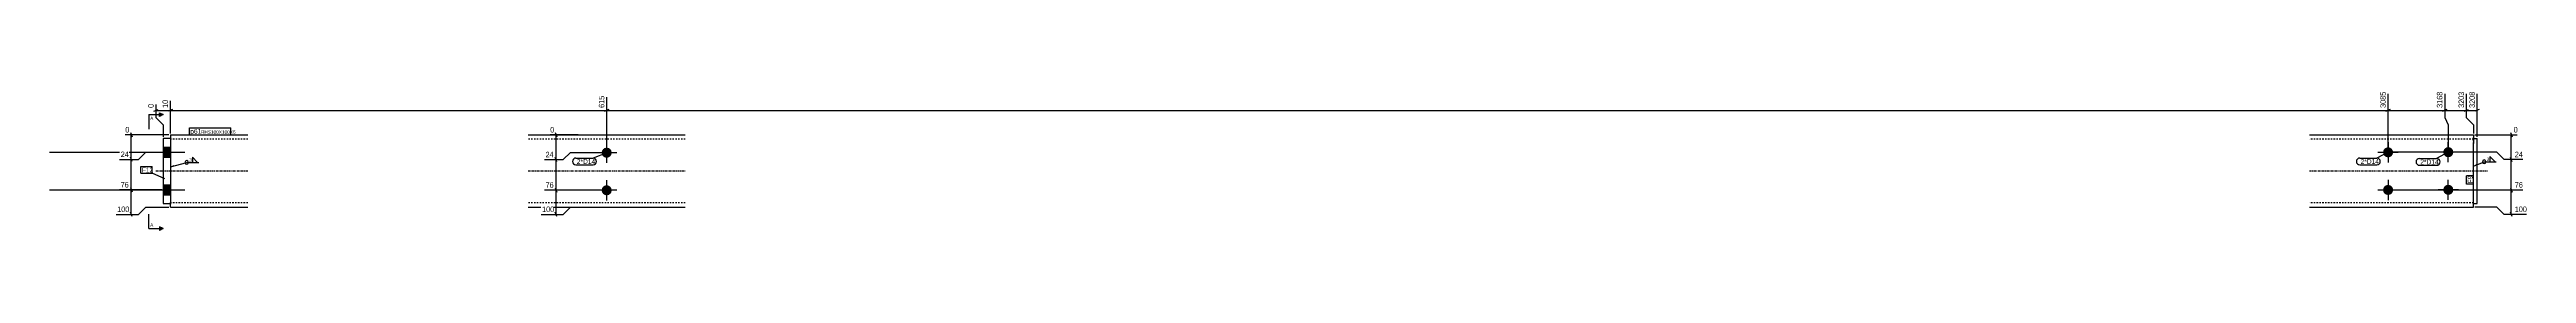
# Model space of a CAD drawing. Header units: millimetres. Extents: x 5 to 27069, y 3 to 808.
# Drawn here: x 5 to 3439, y 5 to 195 of the extents above; entities that cross this region are included whole.
import ezdxf

# ---------------------------------------------------------------- set-up
doc = ezdxf.new("R2010")
doc.units = ezdxf.units.MM
doc.linetypes.add('DXK_LINE_DOT2', pattern=[3.9198, 1.9599, -1.9599])
doc.linetypes.add('DXK_LINE_DOT3', pattern=[5.9187, 2.979, -0.9799, 0.9799, -0.9799])
for name, color, linetype in [('MÅLSÆTNING', 7, 'Continuous'), ('STÅL', 7, 'Continuous'), ('TEKST', 7, 'Continuous')]:
    doc.layers.add(name, color=color, linetype=linetype)
doc.styles.add('Arial', font='ARIAL.TTF', dxfattribs={"height": 0.2})
doc.styles.add('Arial Narrow', font='ARIALN.TTF', dxfattribs={"height": 0.2})

msp = doc.modelspace()

# ---------------------------------------------------------------- hatches: boundary and pattern name
at = {"layer": 'STÅL', "linetype": 'Continuous'}
for points in [[(162.3, 119.9), (162.3, 105.9), (172.3, 105.9), (172.3, 119.9)], [(162.3, 119.9), (162.3, 105.9), (172.3, 105.9), (172.3, 119.9)], [(777.3, 105.2, -1), (777.3, 119.2, -1)], [(3247.3, 119.7, -1), (3247.3, 105.7, -1)], [(3330.8, 105.9, -1), (3330.8, 119.9, -1)], [(162.3, 67.9), (162.3, 53.9), (172.3, 53.9), (172.3, 67.9)], [(162.3, 67.9), (162.3, 53.9), (172.3, 53.9), (172.3, 67.9)], [(777.3, 53.2, -1), (777.3, 67.2, -1)], [(3247.3, 67.7, -1), (3247.3, 53.7, -1)], [(3330.8, 53.9, -1), (3330.8, 67.9, -1)]]:
    msp.add_hatch(color=96, dxfattribs=at).paths.add_polyline_path(points)
at = {"layer": 'TEKST', "linetype": 'Continuous'}
msp.add_hatch(color=3, dxfattribs=at).paths.add_polyline_path([(177.5, 92.7), (172.3, 92.6), (176.8, 95.1)])

# ---------------------------------------------------------------- linework, layer by layer
at = {"layer": 'MÅLSÆTNING', "color": 7, "linetype": 'Continuous'}
for p, q in [((149.3, 169.5), (155.3, 171.9)), ((152.3, 179), (152.3, 160.7)), ((175.3, 171.9), (169.3, 169.5)), ((172.3, 138.9), (172.3, 183.9)), ((780.3, 171.9), (774.3, 169.5)), ((774.3, 169.5), (780.3, 171.9)), ((777.3, 114.2), (777.3, 188.8)), ((777.3, 114.2), (777.3, 188.8)), ((3244.3, 169.5), (3250.3, 171.9)), ((3247.3, 114.7), (3247.3, 193.6)), ((3328.8, 171.9), (3322.8, 169.5)), ((3325.8, 193.6), (3325.8, 160.7)), ((3325.8, 193.6), (3325.8, 160.7)), ((3352.8, 169.5), (3358.8, 171.9)), ((3355.8, 193.6), (3355.8, 160.7)), ((3373.8, 171.9), (3367.8, 169.5)), ((3370.8, 133.9), (3370.8, 193.6)), ((116.9, 139.9), (119.3, 133.9)), ((152.3, 170.7), (172.3, 170.7)), ((152.3, 160.7), (162.3, 150.7)), ((162.3, 150.7), (162.3, 133.9)), ((706, 139.9), (708.4, 133.9)), ((777.3, 170.7), (3247.3, 170.7)), ((3325.8, 160.7), (3330.8, 150.7)), ((3330.8, 150.7), (3330.8, 114.9)), ((3330.8, 150.7), (3330.8, 114.9)), ((3355.8, 170.7), (3370.8, 170.7)), ((3355.8, 160.7), (3365.8, 150.7)), ((3365.8, 150.7), (3365.8, 138.9)), ((3365.8, 150.7), (3365.8, 138.9)), ((3416.9, 139.9), (3419.3, 133.9)), ((170.3, 136.9), (109.8, 136.9)), ((119.3, 99.9), (116.9, 105.9)), ((119.3, 99.9), (116.9, 105.9)), ((118.1, 102.9), (118.1, 136.9)), ((128.1, 102.9), (138.1, 112.9)), ((128.1, 102.9), (138.1, 112.9)), ((138.1, 112.9), (160.3, 112.9)), ((138.1, 112.9), (160.3, 112.9)), ((737.7, 136.9), (699, 136.9)), ((708.4, 99.6), (706, 105.6)), ((708.4, 99.6), (706, 105.6)), ((707.2, 102.6), (707.2, 136.9)), ((717.2, 102.6), (727.2, 112.6)), ((717.2, 102.6), (727.2, 112.6)), ((727.2, 112.6), (775.3, 112.6)), ((727.2, 112.6), (775.3, 112.6)), ((3398.1, 112.7), (3249.3, 112.7)), ((3398.1, 112.7), (3249.3, 112.7)), ((3367.8, 136.9), (3426.4, 136.9)), ((3408.1, 102.7), (3398.1, 112.7)), ((3408.1, 102.7), (3398.1, 112.7)), ((3419.3, 99.7), (3416.9, 105.7)), ((3419.3, 99.7), (3416.9, 105.7)), ((3418.1, 102.7), (3418.1, 136.9)), ((102, 102.9), (128.1, 102.9)), ((102, 102.9), (128.1, 102.9)), ((691.2, 102.6), (717.2, 102.6)), ((691.2, 102.6), (717.2, 102.6)), ((3434.2, 102.7), (3408.1, 102.7)), ((3434.2, 102.7), (3408.1, 102.7)), ((160.3, 60.9), (102, 60.9)), ((116.9, 63.9), (119.3, 57.9)), ((118.1, 26.9), (118.1, 60.9)), ((128.1, 26.9), (138.1, 36.9)), ((138.1, 36.9), (170.3, 36.9)), ((775.3, 60.5), (691.2, 60.5)), ((706, 63.5), (708.4, 57.5)), ((707.2, 26.9), (707.2, 60.5)), ((717.2, 26.9), (727.2, 36.9)), ((727.2, 36.9), (735.5, 36.9)), ((3249.3, 60.7), (3434.2, 60.7)), ((3398.1, 36.9), (3367.8, 36.9)), ((3408.1, 26.9), (3398.1, 36.9)), ((3416.9, 63.7), (3419.3, 57.7)), ((3418.1, 26.9), (3418.1, 60.7)), ((97.1, 26.9), (128.1, 26.9)), ((119.3, 23.9), (116.9, 29.9)), ((686.3, 26.9), (717.2, 26.9)), ((708.4, 23.9), (706, 29.9)), ((3439, 26.9), (3408.1, 26.9)), ((3419.3, 23.9), (3416.9, 29.9))]:
    msp.add_line(p, q, dxfattribs=at)
at = {"layer": 'STÅL', "color": 96, "linetype": 'Continuous'}
for p, q in [((4.8, 112.9), (192.3, 112.9)), ((4.8, 112.9), (192.3, 112.9)), ((162.3, 119.9), (172.3, 119.9)), ((162.3, 119.9), (172.3, 119.9)), ((162.3, 105.9), (172.3, 105.9)), ((162.3, 105.9), (172.3, 105.9)), ((791.3, 112.2), (763.3, 112.2)), ((777.3, 98.2), (777.3, 126.2)), ((3233.3, 112.7), (3261.3, 112.7)), ((3247.3, 126.7), (3247.3, 98.7)), ((3344.8, 112.9), (3316.8, 112.9)), ((3330.8, 98.9), (3330.8, 126.9)), ((777.3, 46.2), (777.3, 74.2)), ((3247.3, 74.7), (3247.3, 46.7)), ((3330.8, 46.9), (3330.8, 74.9)), ((4.8, 60.9), (192.3, 60.9)), ((4.8, 60.9), (192.3, 60.9)), ((162.3, 67.9), (172.3, 67.9)), ((162.3, 67.9), (172.3, 67.9)), ((162.3, 53.9), (172.3, 53.9)), ((162.3, 53.9), (172.3, 53.9)), ((791.3, 60.2), (763.3, 60.2)), ((3233.3, 60.7), (3261.3, 60.7)), ((3344.8, 60.9), (3316.8, 60.9))]:
    msp.add_line(p, q, dxfattribs=at)
at = {"layer": 'STÅL', "color": 2, "linetype": 'Continuous'}
for p, q in [((162.3, 131.9), (162.3, 41.9)), ((172.3, 131.9), (162.3, 131.9)), ((172.3, 136.9), (279.8, 136.9)), ((172.3, 136.9), (172.3, 131.9)), ((172.3, 131.9), (172.3, 41.9)), ((668.3, 136.9), (886.3, 136.9)), ((3138.3, 136.9), (3365.8, 136.9)), ((3365.8, 136.9), (3365.8, 136)), ((3365.8, 136), (3365.8, 124.9)), ((3365.8, 131.9), (3370.8, 131.9)), ((3365.8, 36.9), (3365.8, 124.9)), ((3370.8, 41.9), (3370.8, 131.9)), ((162.3, 41.9), (172.3, 41.9)), ((172.3, 37.9), (172.3, 41.9)), ((172.3, 36.9), (172.3, 37.9)), ((172.3, 36.9), (279.8, 36.9)), ((668.3, 36.9), (886.3, 36.9)), ((3138.3, 36.9), (3365.8, 36.9)), ((3365.8, 41.9), (3370.8, 41.9))]:
    msp.add_line(p, q, dxfattribs=at)
at = {"layer": 'STÅL', "color": 7, "linetype": 'DXK_LINE_DOT2'}
for p, q in [((172.3, 131.9), (172.3, 43.4)), ((279.8, 130.9), (172.3, 130.9)), ((886.3, 130.9), (668.3, 130.9)), ((3365.8, 130.9), (3138.3, 130.9)), ((3365.8, 131.9), (3365.8, 133.4)), ((3365.8, 41.9), (3365.8, 131.9)), ((172.3, 42.9), (172.3, 43.4)), ((279.8, 42.9), (172.3, 42.9)), ((172.3, 42.9), (172.3, 40.5)), ((886.3, 42.9), (668.3, 42.9)), ((3365.8, 42.9), (3138.3, 42.9))]:
    msp.add_line(p, q, dxfattribs=at)
at = {"layer": 'STÅL', "color": 7, "linetype": 'DXK_LINE_DOT3'}
for p, q in [((152.3, 86.9), (279.8, 86.9)), ((668.3, 86.9), (886.3, 86.9)), ((3138.3, 86.9), (3385.8, 86.9))]:
    msp.add_line(p, q, dxfattribs=at)

# ---------------------------------------------------------------- next in the draw order: wipeouts: each hides what was drawn before it
at = {"color": 0, "linetype": 'Continuous'}
for points, layer in [([(170.7, 185.5), (159.5, 185.5), (159.5, 172.5), (170.7, 172.5)], 'MÅLSÆTNING'), ([(3245.7, 195.2), (3234.5, 195.2), (3234.5, 172.5), (3245.7, 172.5)], 'MÅLSÆTNING'), ([(3369.2, 195.2), (3358, 195.2), (3358, 172.5), (3369.2, 172.5)], 'MÅLSÆTNING'), ([(116.3, 138.5), (116.3, 149.7), (108.2, 149.7), (108.2, 138.5)], 'MÅLSÆTNING'), ([(705.4, 138.5), (705.4, 149.7), (697.4, 149.7), (697.4, 138.5)], 'MÅLSÆTNING'), ([(3428, 138.5), (3428, 149.7), (3419.9, 149.7), (3419.9, 138.5)], 'MÅLSÆTNING'), ([(114.8, 62.5), (114.8, 73.7), (101.9, 73.7), (101.9, 62.5)], 'MÅLSÆTNING'), ([(704, 62.1), (704, 73.3), (691, 73.3), (691, 62.1)], 'MÅLSÆTNING'), ([(3434.3, 62.3), (3434.3, 73.5), (3421.4, 73.5), (3421.4, 62.3)], 'MÅLSÆTNING'), ([(114.8, 28.5), (114.8, 39.7), (97, 39.7), (97, 28.5)], 'MÅLSÆTNING'), ([(704, 28.5), (704, 39.7), (686.2, 39.7), (686.2, 28.5)], 'MÅLSÆTNING'), ([(3439.2, 28.5), (3439.2, 39.7), (3421.4, 39.7), (3421.4, 28.5)], 'MÅLSÆTNING'), ([(148.7, 9.8), (148.7, 14.8), (144.3, 14.8), (144.3, 9.8)], 'TEKST')]:
    msp.add_wipeout(points, dxfattribs=at).dxf.layer = layer
at = {"color": 0}
for points in [[(212.7, 138.3), (212.7, 145.3), (199.9, 145.3), (199.9, 138.3)], [(202, 99.3), (202, 105.1), (198.1, 105.1), (198.1, 99.3)], [(757.2, 96.6), (757.2, 103.6), (735.9, 103.6), (735.9, 96.6)], [(3313.4, 96), (3313.4, 103), (3292, 103), (3292, 96)], [(3387.5, 100.2), (3387.5, 106), (3383.6, 106), (3383.6, 100.2)]]:
    msp.add_wipeout(points, dxfattribs=at).dxf.layer = 'TEKST'

# ---------------------------------------------------------------- next in the draw order: hatches: boundary and pattern name
at = {"layer": 'TEKST', "linetype": 'Continuous'}
for color, points in [(3, [(3370.9, 94.3), (3365.8, 93.6), (3369.9, 96.7)]), (30, [(157.3, 7.3), (157.3, 9.8), (162.3, 7.3)])]:
    msp.add_hatch(color=color, dxfattribs=at).paths.add_polyline_path(points)

# ---------------------------------------------------------------- next in the draw order: linework, layer by layer
at = {"layer": 'MÅLSÆTNING', "color": 7, "linetype": 'Continuous'}
for p, q in [((175.3, 171.9), (169.3, 169.5)), ((172.3, 138.9), (172.3, 183.9)), ((3250.3, 171.9), (3244.3, 169.5)), ((3247.3, 114.7), (3247.3, 193.6)), ((3352.8, 169.5), (3358.8, 171.9)), ((3355.8, 193.6), (3355.8, 160.7)), ((172.3, 170.7), (777.3, 170.7)), ((3247.3, 170.7), (3325.8, 170.7)), ((3325.8, 170.7), (3355.8, 170.7)), ((3355.8, 160.7), (3365.8, 150.7)), ((118.1, 60.9), (118.1, 102.9)), ((707.2, 60.5), (707.2, 102.6)), ((3418.1, 60.7), (3418.1, 102.7)), ((160.3, 60.9), (102, 60.9)), ((116.9, 63.9), (119.3, 57.9)), ((775.3, 60.5), (691.2, 60.5)), ((706, 63.5), (708.4, 57.5)), ((3249.3, 60.7), (3434.2, 60.7)), ((3416.9, 63.7), (3419.3, 57.7))]:
    msp.add_line(p, q, dxfattribs=at)
at = {"layer": 'TEKST', "color": 3, "linetype": 'Continuous'}
for p, q in [((210.1, 98.7), (203, 105.9)), ((203, 105.9), (203, 98.7)), ((3395.7, 99.6), (3388.5, 106.8)), ((3388.5, 106.8), (3388.5, 99.6)), ((172.3, 92.6), (195, 98.7)), ((195, 98.7), (211.6, 98.7)), ((203, 98.7), (210.1, 98.7)), ((3365.8, 93.6), (3380.5, 99.6)), ((3380.5, 99.6), (3397.1, 99.6)), ((3388.5, 99.6), (3395.7, 99.6))]:
    msp.add_line(p, q, dxfattribs=at)
at = {"layer": 'TEKST', "color": 7, "linetype": 'Continuous'}
for q in [(142.3, 27.3), (162.3, 7.3)]:
    msp.add_line((142.3, 7.3), q, dxfattribs=at)
at = {"layer": 'TEKST', "color": 30, "linetype": 'Continuous'}
for p, q in [((162.3, 7.3), (157.3, 9.8)), ((157.3, 9.8), (157.3, 4.8)), ((162.3, 7.3), (157.3, 4.8))]:
    msp.add_line(p, q, dxfattribs=at)
at = {"layer": 'TEKST', "color": 3, "linetype": 'Continuous'}
for centre, start, end in [((195, 98.7), 90, 270), ((195, 98.7), 270, 90), ((3380.5, 99.6), 90, 270), ((3380.5, 99.6), 270, 90)]:
    msp.add_arc(centre, 2.5, start, end, dxfattribs=at)

# ---------------------------------------------------------------- next in the draw order: texts
at = {"layer": 'MÅLSÆTNING', "color": 3, "linetype": 'Continuous', "style": 'Arial Narrow'}
for s, p in [('3085', (3244.1, 174.1)), ('3208', (3367.6, 174.1))]:
    msp.add_text(s, height=7.64, rotation=90.0002, dxfattribs=at).set_placement(p)
for s, p in [('0', (109.8, 140.1)), ('0', (699, 140.1)), ('0', (3421.5, 140.1)), ('76', (103.5, 64.1)), ('76', (692.6, 63.7)), ('76', (3423, 63.9)), ('100', (98.6, 30.1)), ('100', (687.8, 30.1)), ('100', (3423, 30.1))]:
    msp.add_text(s, height=7.64, dxfattribs=at).set_placement(p)
at = {"layer": 'TEKST', "color": 3, "style": 'Arial Narrow'}
for p in [(198.5, 99.7), (3384, 100.6)]:
    msp.add_text('3', height=4.77, dxfattribs=at).set_placement(p)
at = {"layer": 'TEKST', "color": 3, "linetype": 'Continuous', "style": 'Arial'}
msp.add_text('A', height=4.78, dxfattribs=at).set_placement((144.3, 9.8))

# ---------------------------------------------------------------- next in the draw order: wipeouts: each hides what was drawn before it
at = {"color": 0, "linetype": 'Continuous'}
msp.add_wipeout([(150.7, 180.6), (139.5, 180.6), (139.5, 172.5), (150.7, 172.5)], dxfattribs=at).dxf.layer = 'MÅLSÆTNING'
at = {"color": 0}
for points in [[(212.7, 138.3), (212.7, 145.3), (199.9, 145.3), (199.9, 138.3)], [(757.2, 96.6), (757.2, 103.6), (735.9, 103.6), (735.9, 96.6)], [(3313.4, 96), (3313.4, 103), (3292, 103), (3292, 96)]]:
    msp.add_wipeout(points, dxfattribs=at).dxf.layer = 'TEKST'

# ---------------------------------------------------------------- next in the draw order: linework, layer by layer
at = {"layer": 'TEKST', "color": 7, "linetype": 'Continuous'}
for p, q in [((734.7, 104.8), (758.4, 104.8)), ((777.3, 112.2), (758.4, 104.8)), ((3290.8, 104.2), (3314.6, 104.2)), ((3330.8, 112.9), (3314.6, 104.2)), ((734.7, 95.4), (758.4, 95.4)), ((3290.8, 94.8), (3314.6, 94.8))]:
    msp.add_line(p, q, dxfattribs=at)
for centre, start, end in [((734.7, 100.1), 90, 270), ((758.4, 100.1), 270, 90), ((3290.8, 99.5), 90, 270), ((3314.6, 99.5), 270, 90)]:
    msp.add_arc(centre, 4.7, start, end, dxfattribs=at)

# ---------------------------------------------------------------- next in the draw order: texts
at = {"layer": 'MÅLSÆTNING', "color": 3, "linetype": 'Continuous', "style": 'Arial Narrow'}
for s, p in [('0', (149.1, 174.1)), ('10', (169.1, 174.1))]:
    msp.add_text(s, height=7.64, rotation=90.0002, dxfattribs=at).set_placement(p)
at = {"layer": 'TEKST', "color": 3, "style": 'Arial Narrow'}
for p in [(735.9, 96.6), (3292, 96)]:
    msp.add_text('2*D14', height=6.68, dxfattribs=at).set_placement(p)

# ---------------------------------------------------------------- next in the draw order: wipeouts: each hides what was drawn before it
at = {"color": 0, "linetype": 'Continuous'}
for points in [[(775.7, 190.4), (764.5, 190.4), (764.5, 172.5), (775.7, 172.5)], [(3354.2, 195.2), (3343, 195.2), (3343, 172.5), (3354.2, 172.5)], [(114.8, 104.5), (114.8, 115.7), (101.9, 115.7), (101.9, 104.5)], [(704, 104.2), (704, 115.4), (691, 115.4), (691, 104.2)], [(3434.3, 104.3), (3434.3, 115.5), (3421.4, 115.5), (3421.4, 104.3)]]:
    msp.add_wipeout(points, dxfattribs=at).dxf.layer = 'MÅLSÆTNING'
at = {"color": 0}
for points in [[(255, 138.3), (255, 143.3), (214.8, 143.3), (214.8, 138.3)], [(3230.6, 96.6), (3230.6, 103.6), (3209.2, 103.6), (3209.2, 96.6)], [(146, 85), (146, 92), (132.8, 92), (132.8, 85)], [(3364.4, 78.8), (3357.4, 78.8), (3357.4, 69.9), (3364.4, 69.9)]]:
    msp.add_wipeout(points, dxfattribs=at).dxf.layer = 'TEKST'

# ---------------------------------------------------------------- next in the draw order: linework, layer by layer
at = {"layer": 'MÅLSÆTNING', "color": 7, "linetype": 'Continuous'}
for p, q in [((3322.8, 169.5), (3328.8, 171.9)), ((3325.8, 160.7), (3330.8, 150.7))]:
    msp.add_line(p, q, dxfattribs=at)

# ---------------------------------------------------------------- next in the draw order: texts
at = {"layer": 'MÅLSÆTNING', "color": 3, "linetype": 'Continuous', "style": 'Arial Narrow'}
for s, p in [('615', (774.1, 174.1)), ('3203', (3352.6, 174.1))]:
    msp.add_text(s, height=7.64, rotation=90.0002, dxfattribs=at).set_placement(p)
for p in [(103.5, 106.1), (692.6, 105.8), (3423, 105.9)]:
    msp.add_text('24', height=7.64, dxfattribs=at).set_placement(p)

# ---------------------------------------------------------------- next in the draw order: wipeouts: each hides what was drawn before it
at = {"color": 0, "linetype": 'Continuous'}
msp.add_wipeout([(148.7, 157.3), (148.7, 162.3), (144.3, 162.3), (144.3, 157.3)], dxfattribs=at).dxf.layer = 'TEKST'
at = {"color": 0}
for points in [[(255, 138.3), (255, 143.3), (214.8, 143.3), (214.8, 138.3)], [(3230.6, 96.6), (3230.6, 103.6), (3209.2, 103.6), (3209.2, 96.6)], [(146, 85), (146, 92), (132.8, 92), (132.8, 85)], [(3364.4, 78.8), (3357.4, 78.8), (3357.4, 69.9), (3364.4, 69.9)]]:
    msp.add_wipeout(points, dxfattribs=at).dxf.layer = 'TEKST'

# ---------------------------------------------------------------- next in the draw order: hatches: boundary and pattern name
at = {"layer": 'TEKST', "linetype": 'Continuous'}
msp.add_hatch(color=30, dxfattribs=at).paths.add_polyline_path([(157.3, 162.3), (157.3, 164.8), (162.3, 164.8)])

# ---------------------------------------------------------------- next in the draw order: linework, layer by layer
at = {"layer": 'TEKST', "color": 7, "linetype": 'Continuous'}
for p, q in [((142.3, 164.8), (142.3, 144.8)), ((142.3, 164.8), (162.3, 164.8)), ((198.7, 146.5), (256.2, 146.5)), ((198.7, 137.1), (198.7, 146.5)), ((256.2, 137.1), (256.2, 146.5)), ((198.7, 137.1), (256.2, 137.1)), ((3208, 104.8), (3231.8, 104.8)), ((3247.3, 112.7), (3231.8, 104.8)), ((131.6, 93.2), (147.2, 93.2)), ((131.6, 83.8), (131.6, 93.2)), ((131.6, 83.8), (147.2, 83.8)), ((147.2, 83.8), (147.2, 93.2)), ((164.6, 76), (147.2, 83.8)), ((3208, 95.4), (3231.8, 95.4)), ((3356.2, 68.7), (3356.2, 80)), ((3365.6, 80), (3356.2, 80)), ((3365.6, 68.7), (3365.6, 80)), ((3365.6, 68.7), (3356.2, 68.7))]:
    msp.add_line(p, q, dxfattribs=at)
at = {"layer": 'TEKST', "color": 30, "linetype": 'Continuous'}
for p, q in [((157.3, 162.3), (157.3, 167.3)), ((157.3, 167.3), (162.3, 164.8)), ((162.3, 164.8), (157.3, 162.3))]:
    msp.add_line(p, q, dxfattribs=at)
at = {"layer": 'TEKST', "color": 7, "linetype": 'Continuous'}
for centre, start, end in [((3208, 100.1), 90, 270), ((3231.8, 100.1), 270, 90)]:
    msp.add_arc(centre, 4.7, start, end, dxfattribs=at)

# ---------------------------------------------------------------- next in the draw order: texts
at = {"layer": 'TEKST', "color": 3, "linetype": 'Continuous', "style": 'Arial'}
msp.add_text('A', height=4.78, dxfattribs=at).set_placement((144.3, 157.3))
at = {"layer": 'TEKST', "color": 3, "style": 'Arial Narrow'}
for s, height, p in [('p61', 6.68, (199.9, 138.3)), ('RHS100X100X6', 4.772, (214.8, 138.3)), ('2*D14', 6.68, (3209.2, 96.6)), ('F12', 6.68, (132.8, 85))]:
    msp.add_text(s, height=height, dxfattribs=at).set_placement(p)
msp.add_text('F9', height=6.68, rotation=90.0002, dxfattribs=at).set_placement((3364.4, 69.9))

# ---------------------------------------------------------------- next in the draw order: wipeouts: each hides what was drawn before it
at = {"color": 0, "linetype": 'Continuous'}
msp.add_wipeout([(3324.2, 195.2), (3313, 195.2), (3313, 172.5), (3324.2, 172.5)], dxfattribs=at).dxf.layer = 'MÅLSÆTNING'

# ---------------------------------------------------------------- next in the draw order: texts
at = {"layer": 'MÅLSÆTNING', "color": 3, "linetype": 'Continuous', "style": 'Arial Narrow'}
msp.add_text('3168', height=7.64, rotation=90.0002, dxfattribs=at).set_placement((3322.6, 174.1))

doc.saveas('drawing.dxf')
